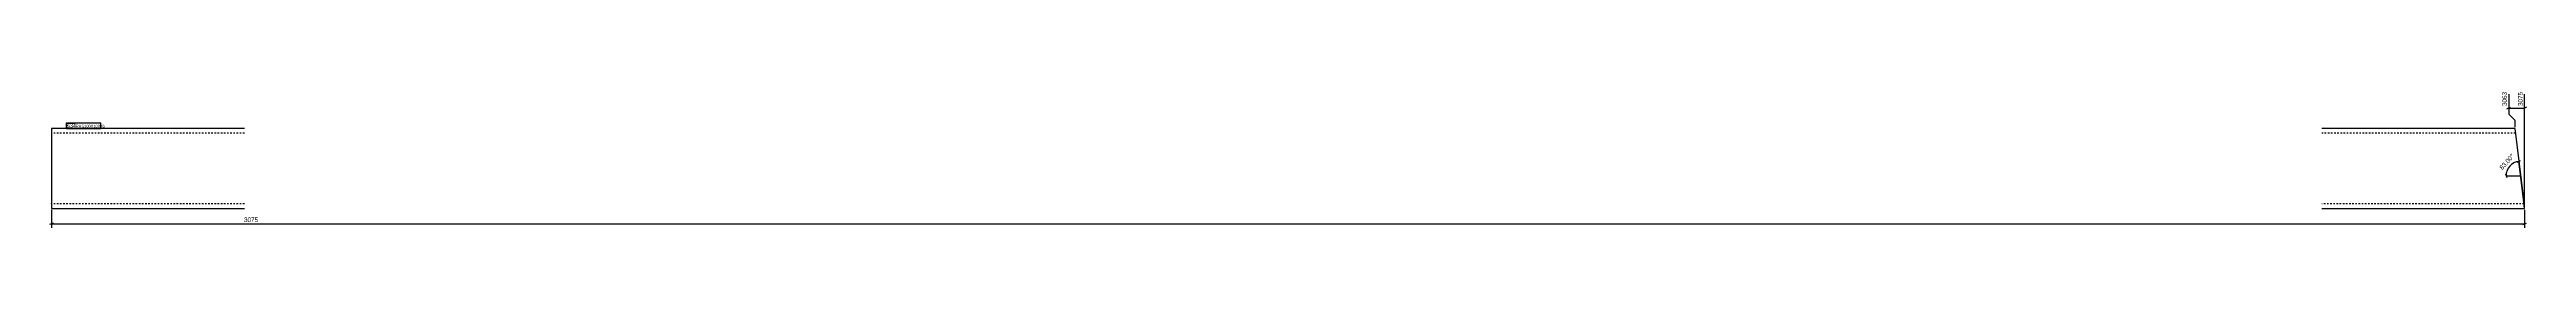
# Model space of a CAD drawing. Header units: millimetres. Extents: x 4 to 3084, y 4 to 172.
import ezdxf

# ---------------------------------------------------------------- set-up
doc = ezdxf.new("R2010")
doc.units = ezdxf.units.MM
doc.linetypes.add('DXK_LINE_DOT2', pattern=[3.9198, 1.9599, -1.9599])
for name, color, linetype in [('MÅLSÆTNING', 7, 'Continuous'), ('STÅL', 7, 'Continuous'), ('TEKST', 7, 'Continuous')]:
    doc.layers.add(name, color=color, linetype=linetype)
doc.styles.add('Arial Narrow', font='ARIALN.TTF', dxfattribs={"height": 0.2})

msp = doc.modelspace()

# ---------------------------------------------------------------- linework, layer by layer
at = {"layer": 'MÅLSÆTNING', "color": 7, "linetype": 'Continuous'}
for p, q in [((3059.7, 152.9), (3064.2, 154.7)), ((3061.9, 171), (3061.9, 146.3)), ((3083.9, 154.7), (3079.4, 152.9)), ((3081.7, 29.8), (3081.7, 171)), ((3061.9, 153.8), (3081.7, 153.8)), ((3061.9, 146.3), (3069.4, 138.8)), ((3069.4, 138.8), (3069.4, 129.8)), ((3057.7, 71.7), (3059.5, 67.2)), ((3058.6, 69.4), (3076.6, 69.4)), ((3072.3, 86.1), (3076.6, 88.5)), ((3081.5, 29.8), (3074.4, 87.3)), ((3074.4, 87.3), (3076.6, 69.4)), ((9, 10.2), (4.5, 8.4)), ((6.8, 26.8), (6.8, 4.5)), ((6.8, 9.3), (3081.7, 9.3)), ((3079.4, 8.4), (3083.9, 10.2)), ((3081.7, 26.8), (3081.7, 4.5))]:
    msp.add_line(p, q, dxfattribs=at)
msp.add_arc((3076.6, 69.4), 18, 97, 180, dxfattribs=at)
at = {"layer": 'STÅL', "color": 2, "linetype": 'Continuous'}
for p, q in [((246.8, 128.3), (6.8, 128.3)), ((6.8, 128.3), (6.8, 29.2)), ((3069.4, 128.3), (2829.4, 128.3)), ((3069.4, 128.3), (3080.2, 40.3)), ((3081.7, 28.3), (3080.2, 40.3)), ((6.8, 29.2), (6.8, 28.3)), ((6.8, 28.3), (246.8, 28.3)), ((2829.4, 28.3), (3081.7, 28.3))]:
    msp.add_line(p, q, dxfattribs=at)
at = {"layer": 'STÅL', "color": 7, "linetype": 'DXK_LINE_DOT2'}
for p, q in [((246.8, 122.3), (6.8, 122.3)), ((3070.2, 122.3), (2829.4, 122.3)), ((6.8, 34.3), (6.8, 34.8)), ((246.8, 34.3), (6.8, 34.3)), ((3081, 34.3), (2829.4, 34.3)), ((3080.9, 34.8), (3080.5, 38)), ((3081, 34.3), (3080.9, 34.8))]:
    msp.add_line(p, q, dxfattribs=at)

# ---------------------------------------------------------------- next in the draw order: wipeouts: each hides what was drawn before it
at = {"color": 0, "linetype": 'Continuous'}
msp.add_wipeout([(3080.5, 172.2), (3072.1, 172.2), (3072.1, 155.1), (3080.5, 155.1)], dxfattribs=at).dxf.layer = 'MÅLSÆTNING'
at = {"color": 0}
for points, layer in [([(3068.8, 91.1), (3062.5, 96.6), (3047.9, 80.1), (3054.2, 74.6)], 'MÅLSÆTNING'), ([(2843.3, 10.4), (2843.3, 18.8), (245.1, 18.8), (245.1, 10.4)], 'MÅLSÆTNING'), ([(35.5, 129.3), (35.5, 134.6), (26.3, 134.6), (26.3, 129.3)], 'TEKST')]:
    msp.add_wipeout(points, dxfattribs=at).dxf.layer = layer

# ---------------------------------------------------------------- next in the draw order: texts
at = {"layer": 'MÅLSÆTNING', "color": 3, "style": 'Arial Narrow'}
msp.add_text('83.00°', height=5.73, rotation=48.5009, dxfattribs=at).set_placement((3054.1, 76.2))
msp.add_text('3075', height=5.73, dxfattribs=at).set_placement((246.3, 11.6))

# ---------------------------------------------------------------- next in the draw order: wipeouts: each hides what was drawn before it
at = {"color": 0, "linetype": 'Continuous'}
msp.add_wipeout([(3060.7, 172.2), (3052.3, 172.2), (3052.3, 155.1), (3060.7, 155.1)], dxfattribs=at).dxf.layer = 'MÅLSÆTNING'
at = {"color": 0}
msp.add_wipeout([(35.5, 129.3), (35.5, 134.6), (26.3, 134.6), (26.3, 129.3)], dxfattribs=at).dxf.layer = 'TEKST'

# ---------------------------------------------------------------- next in the draw order: texts
at = {"layer": 'MÅLSÆTNING', "color": 3, "linetype": 'Continuous', "style": 'Arial Narrow'}
for s, p in [('3063', (3059.5, 156.3)), ('3075', (3079.3, 156.3))]:
    msp.add_text(s, height=5.73, rotation=90.0002, dxfattribs=at).set_placement(p)

# ---------------------------------------------------------------- next in the draw order: wipeouts: each hides what was drawn before it
at = {"color": 0}
msp.add_wipeout([(67.2, 129.3), (67.2, 133.1), (37.1, 133.1), (37.1, 129.3)], dxfattribs=at).dxf.layer = 'TEKST'

# ---------------------------------------------------------------- next in the draw order: wipeouts: each hides what was drawn before it
msp.add_wipeout([(67.2, 129.3), (67.2, 133.1), (37.1, 133.1), (37.1, 129.3)], dxfattribs=at).dxf.layer = 'TEKST'

# ---------------------------------------------------------------- next in the draw order: linework, layer by layer
at = {"layer": 'TEKST', "color": 7, "linetype": 'Continuous'}
for p, q in [((25.4, 135.5), (68.1, 135.5)), ((25.4, 128.4), (25.4, 135.5)), ((25.4, 128.4), (68.1, 128.4)), ((68.1, 128.4), (68.1, 135.5))]:
    msp.add_line(p, q, dxfattribs=at)

# ---------------------------------------------------------------- next in the draw order: texts
at = {"layer": 'TEKST', "color": 3, "style": 'Arial Narrow'}
for s, height, p in [('s34', 5.01, (26.3, 129.3)), ('RHS100X100X6', 3.579, (37.1, 129.3))]:
    msp.add_text(s, height=height, dxfattribs=at).set_placement(p)

doc.saveas('drawing.dxf')
